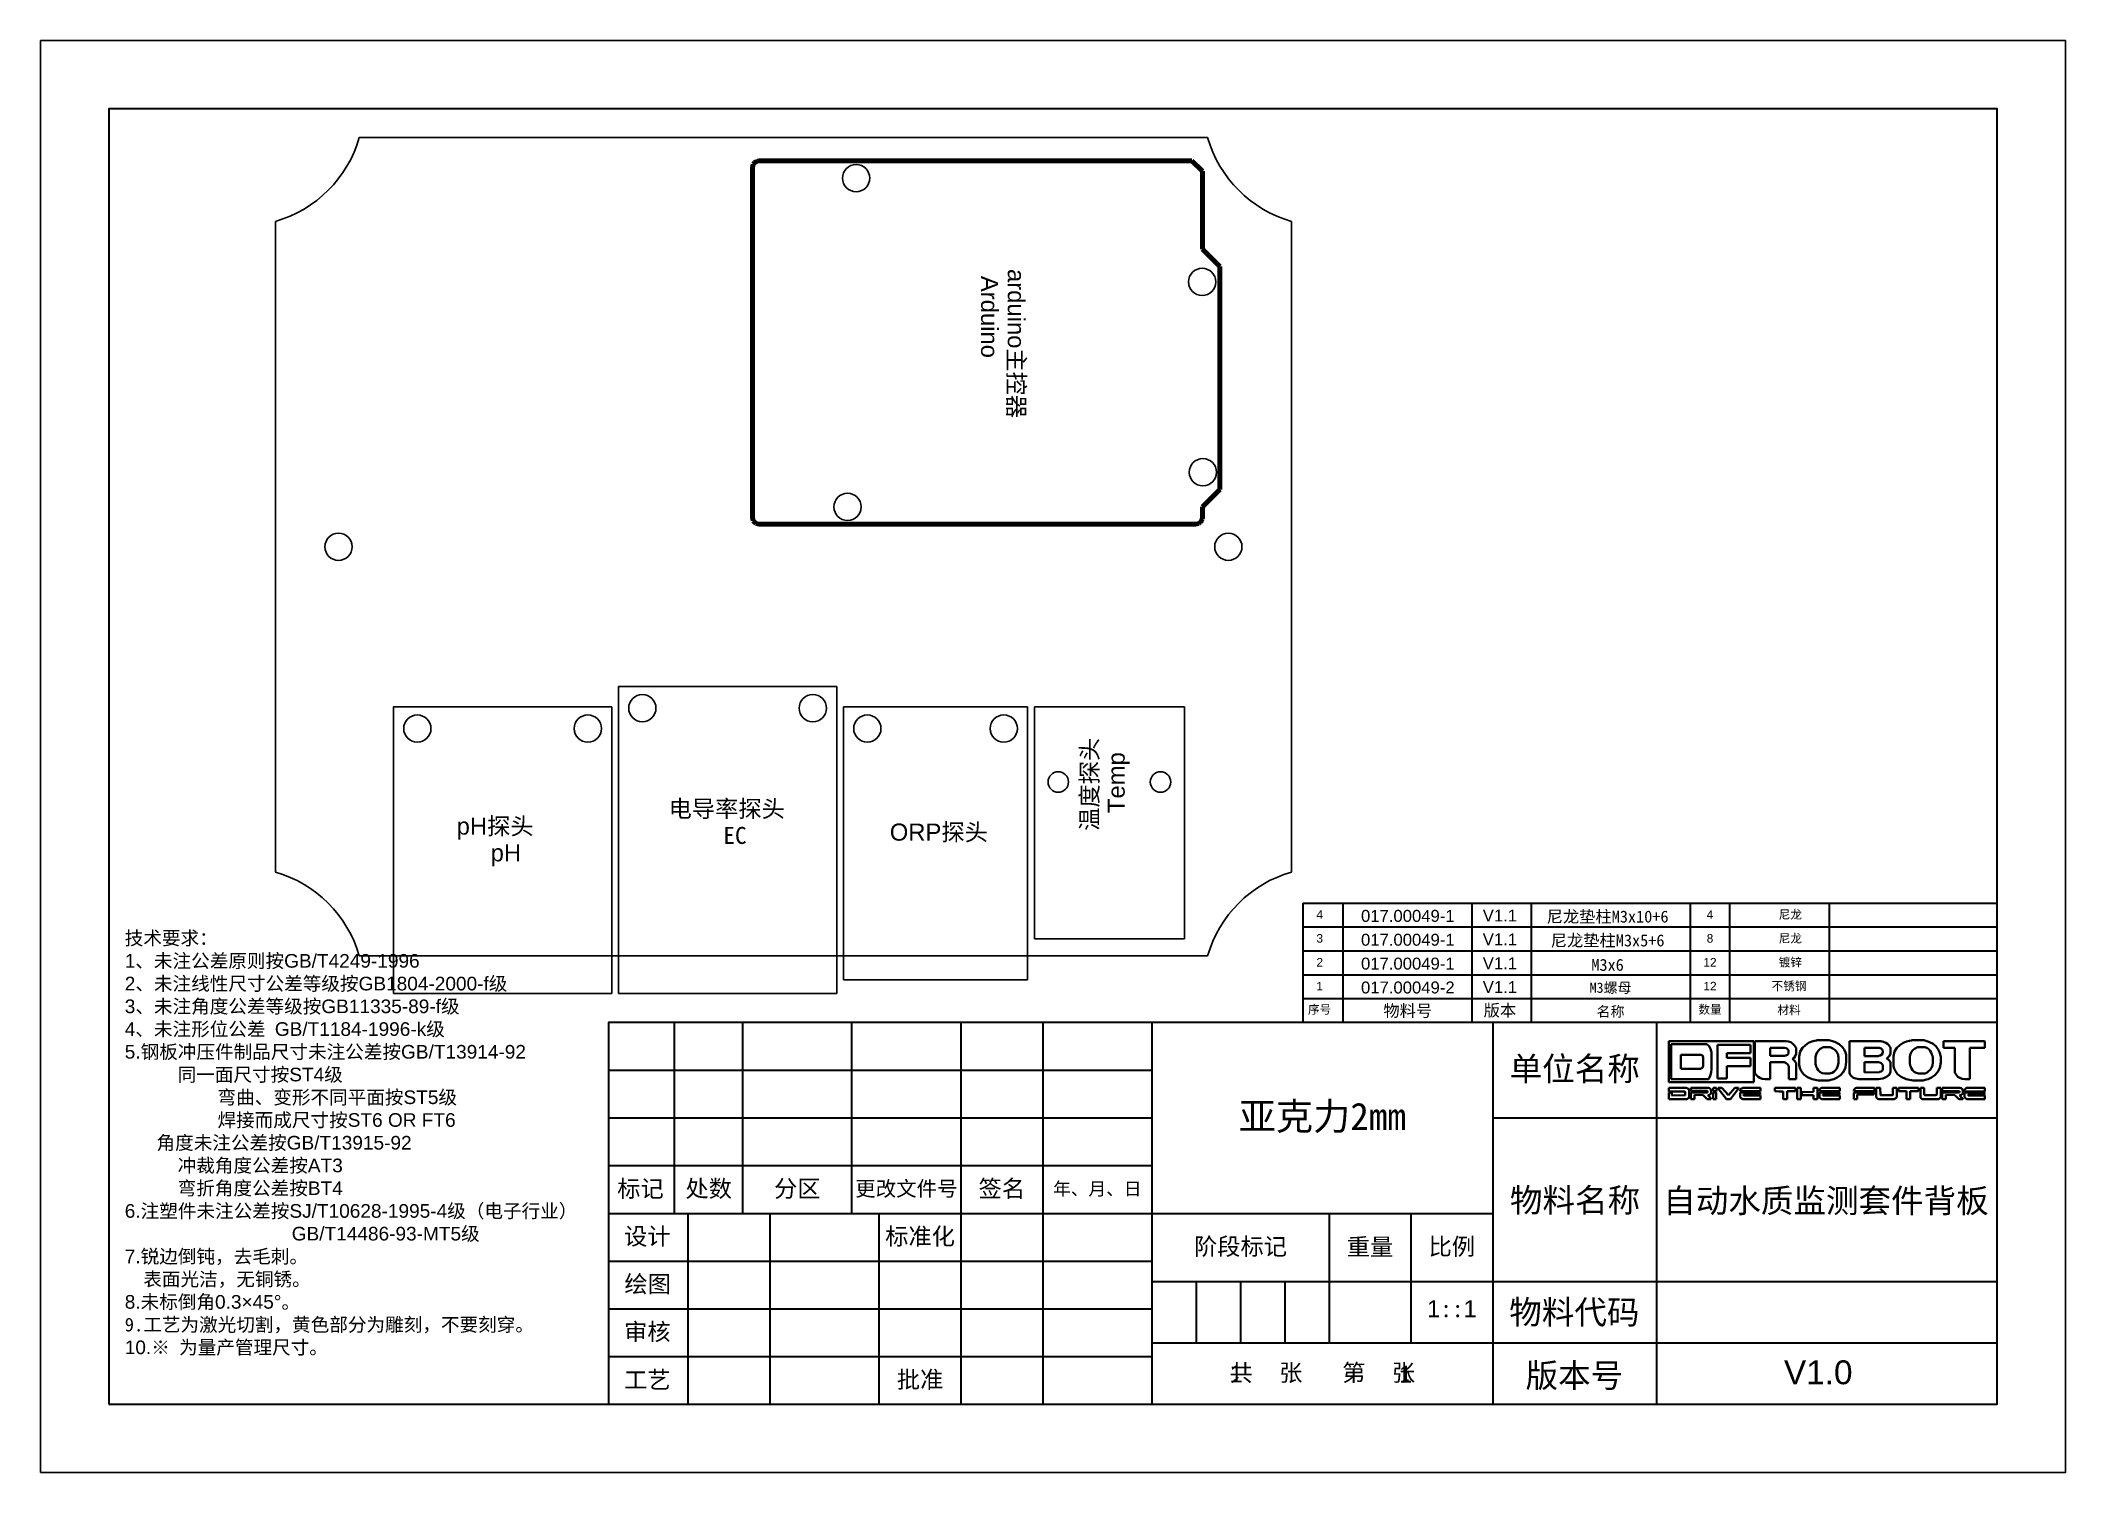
# Model space of a CAD drawing. Header units: millimetres. Extents: x 1706 to 2617, y 1277 to 1487.
# Drawn here: x 2013.2 to 2310.2, y 1276.6 to 1486.6 of the extents above; entities that cross this region are included whole.
import ezdxf

# ---------------------------------------------------------------- set-up
doc = ezdxf.new("R2010")
doc.units = ezdxf.units.MM
doc.layers.add('Engrave', color=2, linetype='Continuous')
doc.layers.add('图层 1', color=7, linetype='Continuous')
doc.layers.add('标注层', color=7, linetype='Continuous', lineweight=18)
doc.styles.get("Standard").update_dxf_attribs({"font": 'arial.ttf'})

msp = doc.modelspace()

# ---------------------------------------------------------------- texts
at = {"lineweight": 30, "attachment_point": 5}
for s, width, insert, char_height in [('4', 4.74853, (2200.827, 1358.402), 1.25), ('017.00049-1', 32.11342, (2213.745, 1358.192), 1.75), ('V1.1', 19, (2227.254, 1358.259), 1.75), ('{\\fSimSun|b0|i0|c134|p2;尼龙垫柱M3x10+6}', 36.22685, (2243.043, 1358.009), 1.75), ('4', 4.74853, (2258.066, 1358.402), 1.25), ('{\\fSimSun|b0|i0|c134|p2;尼龙}', 48.11342, (2269.847, 1358.327), 1.25), ('3', 4.74853, (2200.827, 1354.902), 1.25), ('017.00049-1', 32.11342, (2213.745, 1354.692), 1.75), ('V1.1', 19, (2227.254, 1354.759), 1.75), ('{\\fSimSun|b0|i0|c134|p2;尼龙垫柱M3x5+6}', 36.22685, (2243.043, 1354.509), 1.75), ('8', 4.74853, (2258.066, 1354.902), 1.25), ('{\\fSimSun|b0|i0|c134|p2;尼龙}', 48.11342, (2269.847, 1354.827), 1.25), ('2', 4.74853, (2200.827, 1351.402), 1.25), ('017.00049-1', 32.11342, (2213.745, 1351.192), 1.75), ('V1.1', 19, (2227.254, 1351.259), 1.75), ('{\\fSimSun|b0|i0|c134|p2;M3x6}', 36.22685, (2243.043, 1351.009), 1.75), ('12', 4.74853, (2258.066, 1351.402), 1.25), ('{\\fSimSun|b0|i0|c134|p2;镀锌}', 48.11342, (2269.847, 1351.327), 1.25), ('1', 4.74853, (2200.81, 1347.902), 1.25), ('017.00049-2', 32.11342, (2213.745, 1347.692), 1.75), ('V1.1', 19, (2227.254, 1347.759), 1.75), ('{\\fSimSun|b0|i0|c134|p2;M3螺母}', 58.05284, (2243.48, 1347.59), 1.5), ('12', 4.74853, (2258.066, 1347.902), 1.25), ('{\\fSimSun|b0|i0|c134|p2;不锈钢}', 48.11342, (2269.658, 1347.837), 1.25), ('{\\fSimSun|b0|i0|c134|p2;物料号}', 32.11342, (2213.745, 1344.192), 1.75), ('{\\fSimSun|b0|i0|c134|p2;版本}', 19, (2227.254, 1344.259), 1.75), ('{\\fSimSun|b0|i0|c134|p2;序号}', 4.74853, (2200.81, 1344.402), 1.25), ('{\\fSimSun|b0|i0|c134|p2;名称}', 58.05284, (2243.48, 1344.09), 1.5), ('{\\fSimSun|b0|i0|c134|p2;数量}', 4.74853, (2258.066, 1344.402), 1.25), ('{\\fSimSun|b0|i0|c134|p2;材料}', 48.11342, (2269.658, 1344.337), 1.25), ('单位名称', 21.47743, (2238.228, 1335.593), 3.5), ('{\\fSimSun|b0|i0|c134|p2;亚克力2mm}', 42.85932, (2201.205, 1328.577), 4), ('标记', 10, (2101.205, 1318.077), 2.5), ('处数', 10, (2111.205, 1318.077), 2.5), ('分区', 10, (2124.205, 1318.077), 2.5), ('更改文件号', 15.74962, (2140.205, 1318.077), 2.2), ('签名', 14.97075, (2154.205, 1318.077), 2.5), ('年、月、日', 16, (2168.205, 1318.077), 1.9), ('物料名称', 21.47743, (2238.27, 1316.307), 3.5), ('{\\fSimSun|b0|i0|c134|p2;自动水质监测套件背板}', 58.87792, (2275.073, 1316.244), 3.5), ('设计', 12, (2102.205, 1311.077), 2.5), ('标准化', 12, (2142.205, 1311.077), 2.5), ('阶段标记', 19, (2189.205, 1309.577), 2.5), ('重量', 12, (2208.205, 1309.577), 2.5), ('比例', 12, (2220.205, 1309.577), 2.5), ('绘图', 12, (2102.254, 1304.077), 2.5), ('1{\\fSimSun|b0|i0|c134|p2;::}1', 12, (2220.205, 1300.577), 2.5), ('物料代码', 21.47743, (2238.171, 1299.893), 3.5), ('审核', 12, (2102.205, 1297.077), 2.5), ('共    张      第    张', 42.25, (2201.205, 1291.077), 2.5), ('1', 12, (2188.576, 1291.04), 2.5), ('1', 12, (2213.428, 1291.006), 2.5), ('版本号', 21.47743, (2238.171, 1290.607), 3.5), ('V1.0', 19, (2273.942, 1291.246), 3.5), ('工艺', 12, (2102.205, 1290.077), 2.5), ('批准', 12, (2142.205, 1290.077), 2.5)]:
    msp.add_mtext_dynamic_manual_height_columns(s, width=width, gutter_width=1, heights=[0], dxfattribs=dict(at, insert=insert, char_height=char_height))
at = {"layer": 'Engrave'}
msp.add_text('ORP探头', height=2.5, dxfattribs=at).set_placement((2137.766, 1369.24))
at = {"layer": 'Engrave', "char_height": 2.5, "attachment_point": 1}
for s, width, insert, rotation in [('arduino{\\fSimSun|b0|i0|c134|p2;主控器}', 23.3893, (2157.578, 1453.072), 270), ('\\pi1.0089;Arduino', 13.92602, (2153.657, 1453.072), 270), ('{\\fSimSun|b0|i0|c134|p2;温度探头}', 13.92602, (2165.798, 1370.672), 90), ('\\pi2.6102;Temp', 13.92602, (2169.719, 1370.672), 90)]:
    msp.add_mtext_dynamic_manual_height_columns(s, width=width, gutter_width=12.5, heights=[0], dxfattribs=dict(at, insert=insert, rotation=rotation))
for s, width, insert in [('{\\fSimSun|b0|i0|c134|p2;电导率探头}', 19.41797, (2105.325, 1375.173)), ('pH{\\fSimSun|b0|i0|c134|p2;探头}', 13.92602, (2074.24, 1372.62)), ('\\pi8.033;{\\fSimSun|b0|i0|c134|p2;EC}', 19.41797, (2105.325, 1371.252)), ('\\pi4.9865;pH', 13.92602, (2074.24, 1368.7))]:
    msp.add_mtext_dynamic_manual_height_columns(s, width=width, gutter_width=12.5, heights=[0], dxfattribs=dict(at, insert=insert))
at = {"layer": '标注层', "insert": (2025.561, 1355.943), "char_height": 2, "attachment_point": 1}
msp.add_mtext_dynamic_manual_height_columns('{\\fSimSun|b0|i0|c134|p2;技术要求：\\P}1{\\fSimSun|b0|i0|c134|p2;、未注公差原则按}GB/T4249-1996\\P2{\\fSimSun|b0|i0|c134|p2;、未注线性尺寸公差等级按}GB1804-2000-f{\\fSimSun|b0|i0|c134|p2;级\\P}3{\\fSimSun|b0|i0|c134|p2;、未注角度公差等级按}GB11335-89-f{\\fSimSun|b0|i0|c134|p2;级\\P}4{\\fSimSun|b0|i0|c134|p2;、未注形位公差 }GB/T1184-1996-k{\\fSimSun|b0|i0|c134|p2;级\\P}5.{\\fSimSun|b0|i0|c134|p2;钢板冲压件制品尺寸未注公差按}GB/T13914-92\\P          {\\fSimSun|b0|i0|c134|p2;同一面尺寸按}ST4{\\fSimSun|b0|i0|c134|p2;级\\P          弯曲、变形不同平面按}ST5{\\fSimSun|b0|i0|c134|p2;级\\P          焊接而成尺寸按}ST6 OR FT6\\P      {\\fSimSun|b0|i0|c134|p2;角度未注公差按}GB/T13915-92\\P          {\\fSimSun|b0|i0|c134|p2;冲裁角度公差按}AT3\\P          {\\fSimSun|b0|i0|c134|p2;弯折角度公差按}BT4\\P6.{\\fSimSun|b0|i0|c134|p2;注塑件未注公差按}SJ/T10628-1995-4{\\fSimSun|b0|i0|c134|p2;级（电子行业）\\P                  }GB/T14486-93-MT5{\\fSimSun|b0|i0|c134|p2;级\\P}7.{\\fSimSun|b0|i0|c134|p2;锐边倒钝，去毛刺。\\P  表面光洁，无铜锈。\\P}8.{\\fSimSun|b0|i0|c134|p2;未标倒角}0.3×45°{\\fSimSun|b0|i0|c134|p2;。\\P9.工艺为激光切割，黄色部分为雕刻，不要刻穿。\\P}10.{\\fSimSun|b0|i0|c134|p2;※ 为量产管理尺寸。}', width=67.38428, gutter_width=1, heights=[0], dxfattribs=at)

# ---------------------------------------------------------------- linework, layer by layer
at = {"lineweight": 30}
for p, q in [((2198.361, 1360.077), (2198.361, 1342.577)), ((2198.361, 1360.077), (2300.205, 1360.077)), ((2198.361, 1360.077), (2300.205, 1360.077)), ((2204.195, 1360.077), (2204.195, 1342.577)), ((2223.133, 1360.077), (2223.133, 1342.577)), ((2231.839, 1360.077), (2231.839, 1342.577)), ((2255.175, 1360.077), (2255.175, 1342.577)), ((2260.919, 1360.077), (2260.919, 1342.577)), ((2275.548, 1360.077), (2275.548, 1342.577)), ((2198.361, 1356.577), (2300.205, 1356.577)), ((2198.361, 1356.577), (2300.205, 1356.577)), ((2198.361, 1353.077), (2300.205, 1353.077)), ((2198.361, 1353.077), (2300.205, 1353.077)), ((2198.361, 1349.577), (2300.205, 1349.577)), ((2198.361, 1346.077), (2300.205, 1346.077)), ((2106.205, 1314.577), (2106.205, 1342.577)), ((2116.205, 1314.577), (2116.205, 1342.577)), ((2132.205, 1314.577), (2132.205, 1342.577)), ((2148.205, 1342.577), (2148.205, 1286.577)), ((2160.205, 1342.577), (2160.205, 1286.577)), ((2176.205, 1342.577), (2176.205, 1286.577)), ((2226.205, 1342.577), (2226.205, 1286.577)), ((2250.205, 1342.577), (2250.205, 1286.577)), ((2096.518, 1335.577), (2176.205, 1335.577)), ((2096.518, 1328.577), (2176.205, 1328.577)), ((2226.205, 1328.577), (2300.205, 1328.577)), ((2096.518, 1321.577), (2176.205, 1321.577)), ((2096.518, 1314.577), (2226.205, 1314.577)), ((2108.205, 1286.577), (2108.205, 1314.577)), ((2120.205, 1286.577), (2120.205, 1314.577)), ((2136.205, 1286.577), (2136.205, 1314.577)), ((2202.205, 1314.577), (2202.205, 1295.577)), ((2214.205, 1314.577), (2214.205, 1295.577)), ((2096.518, 1307.577), (2176.205, 1307.577)), ((2176.205, 1304.577), (2226.205, 1304.577)), ((2182.705, 1304.577), (2182.705, 1295.577)), ((2189.205, 1304.577), (2189.205, 1295.577)), ((2195.705, 1304.577), (2195.705, 1295.577)), ((2226.205, 1304.577), (2300.205, 1304.577)), ((2096.518, 1300.577), (2176.205, 1300.577)), ((2176.205, 1295.577), (2226.205, 1295.577)), ((2226.205, 1295.577), (2300.205, 1295.577)), ((2096.518, 1293.577), (2176.205, 1293.577))]:
    msp.add_line(p, q, dxfattribs=at)
msp.add_lwpolyline([(2013.205, 1276.577), (2310.205, 1276.577), (2310.205, 1486.577), (2013.205, 1486.577)], close=True)
for points in [[(2023.205, 1286.577), (2300.205, 1286.577), (2300.205, 1476.577), (2023.205, 1476.577)], [(2300.205, 1342.577), (2096.518, 1342.577), (2096.518, 1286.577), (2300.205, 1286.577)]]:
    msp.add_lwpolyline(points, close=True, dxfattribs=at)
for points in [[(2184.381, 1472.34), (2059.964, 1472.34)], [(2047.672, 1460.048), (2047.672, 1364.631)], [(2196.672, 1364.631), (2196.672, 1460.048)], [(2059.964, 1352.34), (2184.381, 1352.34)]]:
    msp.add_lwpolyline(points)
for centre, radius in [((2132.825, 1466.401), 2), ((2183.587, 1451.168), 2), ((2183.697, 1423.259), 2), ((2131.583, 1418.172), 2), ((2056.922, 1412.34), 2), ((2187.422, 1412.34), 2), ((2101.477, 1388.666), 2), ((2126.477, 1388.666), 2), ((2068.477, 1385.666), 2), ((2093.477, 1385.666), 2), ((2134.477, 1385.666), 2), ((2154.477, 1385.666), 2), ((2162.477, 1377.84), 1.5), ((2177.477, 1377.84), 1.5)]:
    msp.add_circle(centre, radius)
for centre, start, end in [((2042.672, 1477.34), 286.12762, 343.87238), ((2201.672, 1477.34), 196.12762, 253.87238), ((2042.672, 1347.34), 16.12762, 73.87238), ((2201.672, 1347.34), 106.12762, 163.87238)]:
    msp.add_arc(centre, 18, start, end)
at = {"layer": 'Engrave'}
for p, q in [((2157.977, 1388.84), (2130.977, 1388.84)), ((2130.977, 1388.84), (2130.977, 1348.84)), ((2157.977, 1348.84), (2157.977, 1388.84)), ((2130.977, 1348.84), (2157.977, 1348.84))]:
    msp.add_line(p, q, dxfattribs=at)
at = {"layer": 'Engrave', "lineweight": 211}
for points in [[(2117.617, 1467.917), (2117.66, 1468.192)], [(2117.617, 1416.627), (2117.617, 1467.917)], [(2117.66, 1468.192), (2117.744, 1468.425)], [(2117.744, 1468.425), (2117.914, 1468.636)], [(2117.914, 1468.636), (2118.125, 1468.784)], [(2118.125, 1468.784), (2118.358, 1468.89)], [(2118.358, 1468.89), (2118.612, 1468.933)], [(2118.612, 1468.933), (2182.09, 1468.933)], [(2182.09, 1468.933), (2183.613, 1467.409)], [(2183.613, 1467.409), (2183.613, 1455.983)], [(2183.613, 1455.983), (2186.152, 1453.444)], [(2186.152, 1453.444), (2186.152, 1420.711)], [(2186.152, 1420.711), (2183.613, 1418.172)], [(2183.613, 1418.172), (2183.613, 1416.627)], [(2117.66, 1416.373), (2117.617, 1416.627)], [(2117.744, 1416.14), (2117.66, 1416.373)], [(2117.914, 1415.929), (2117.744, 1416.14)], [(2118.125, 1415.76), (2117.914, 1415.929)], [(2118.358, 1415.675), (2118.125, 1415.76)], [(2118.612, 1415.633), (2118.358, 1415.675)], [(2182.618, 1415.633), (2118.612, 1415.633)], [(2182.872, 1415.675), (2182.618, 1415.633)], [(2183.105, 1415.76), (2182.872, 1415.675)], [(2183.317, 1415.929), (2183.105, 1415.76)], [(2183.486, 1416.14), (2183.317, 1415.929)], [(2183.571, 1416.373), (2183.486, 1416.14)], [(2183.613, 1416.627), (2183.571, 1416.373)]]:
    msp.add_lwpolyline(points, dxfattribs=at)
at = {"layer": 'Engrave'}
for points in [[(2097.977, 1346.84), (2129.977, 1346.84), (2129.977, 1391.84), (2097.977, 1391.84)], [(2064.977, 1346.84), (2096.977, 1346.84), (2096.977, 1388.84), (2064.977, 1388.84)], [(2158.977, 1354.84), (2180.977, 1354.84), (2180.977, 1388.84), (2158.977, 1388.84)]]:
    msp.add_lwpolyline(points, close=True, dxfattribs=at)
at = {"layer": '图层 1', "color": 30, "lineweight": 35}
for p, q in [((2252.025, 1339.83), (2252.025, 1333.818)), ((2264.513, 1339.83), (2252.025, 1339.83)), ((2264.513, 1333.818), (2264.513, 1339.83)), ((2259.179, 1334.358), (2259.179, 1339.279)), ((2259.179, 1339.279), (2263.984, 1339.279)), ((2263.984, 1338.094), (2260.534, 1338.084)), ((2260.534, 1338.084), (2260.534, 1337.364)), ((2260.534, 1337.364), (2263.984, 1337.364)), ((2263.984, 1339.279), (2263.984, 1338.094)), ((2263.984, 1337.364), (2263.984, 1336.157)), ((2252.025, 1333.818), (2264.513, 1333.818)), ((2260.523, 1334.358), (2259.179, 1334.358)), ((2263.984, 1336.157), (2260.523, 1336.157)), ((2260.523, 1336.157), (2260.523, 1334.358))]:
    msp.add_line(p, q, dxfattribs=at)
at = {"layer": '图层 1', "color": 140, "lineweight": 35}
for p, q in [((2258.514, 1332.996), (2258.514, 1332.484)), ((2259.03, 1332.996), (2258.514, 1332.996)), ((2258.514, 1332.484), (2259.03, 1332.484)), ((2258.514, 1332.321), (2258.514, 1331.325)), ((2258.974, 1332.321), (2258.514, 1332.321)), ((2258.514, 1331.325), (2258.974, 1331.325)), ((2258.974, 1331.325), (2258.974, 1332.321)), ((2259.03, 1332.484), (2259.03, 1332.996)), ((2259.28, 1332.996), (2259.28, 1332.869)), ((2259.808, 1332.996), (2259.28, 1332.996)), ((2259.28, 1332.869), (2260.474, 1331.325)), ((2260.768, 1331.9), (2259.808, 1332.996)), ((2260.474, 1331.325), (2261.07, 1331.325)), ((2261.724, 1332.996), (2260.768, 1331.9)), ((2261.07, 1331.325), (2262.256, 1332.873)), ((2262.256, 1332.996), (2261.724, 1332.996)), ((2262.256, 1332.873), (2262.256, 1332.996)), ((2270.865, 1332.996), (2270.865, 1331.325)), ((2271.388, 1332.996), (2270.865, 1332.996)), ((2270.865, 1331.325), (2271.388, 1331.325)), ((2271.388, 1331.325), (2271.388, 1332.996)), ((2273.246, 1332.384), (2271.531, 1332.376)), ((2271.531, 1332.376), (2271.531, 1331.9)), ((2271.531, 1331.9), (2273.246, 1331.9)), ((2273.833, 1332.996), (2273.246, 1332.996)), ((2273.246, 1332.996), (2273.246, 1332.384)), ((2273.246, 1331.9), (2273.246, 1331.325)), ((2273.246, 1331.325), (2273.833, 1331.325)), ((2273.833, 1331.325), (2273.833, 1332.996)), ((2279.171, 1332.313), (2279.171, 1331.345)), ((2282.092, 1332.313), (2279.171, 1332.313)), ((2279.171, 1331.345), (2279.639, 1331.345)), ((2279.639, 1332.007), (2282.092, 1332.011)), ((2279.639, 1331.345), (2279.639, 1332.007)), ((2282.092, 1332.011), (2282.092, 1332.313)), ((2285.704, 1333.011), (2285.704, 1332.484)), ((2288.668, 1333.011), (2285.704, 1333.011)), ((2285.704, 1332.484), (2286.906, 1332.484)), ((2286.906, 1332.484), (2286.906, 1331.325)), ((2286.906, 1331.325), (2287.434, 1331.325)), ((2287.434, 1331.325), (2287.434, 1332.484)), ((2287.434, 1332.484), (2288.668, 1332.484)), ((2288.668, 1332.484), (2288.668, 1333.011))]:
    msp.add_line(p, q, dxfattribs=at)
at = {"layer": '图层 1', "color": 30, "lineweight": 35}
for points in [[(2269.212, 1339.83), (2269.212, 1339.83), (2264.661, 1339.83), (2264.661, 1339.83)], [(2264.661, 1339.83), (2264.661, 1339.83), (2264.661, 1335.247), (2264.661, 1335.247)], [(2270.704, 1338.803), (2270.704, 1338.803), (2270.292, 1339.819), (2269.212, 1339.83)], [(2273.784, 1339.957), (2273.784, 1339.957), (2271.297, 1339.703), (2271.149, 1337.586)], [(2275.509, 1339.957), (2275.509, 1339.957), (2273.784, 1339.957), (2273.784, 1339.957)], [(2278.06, 1337.523), (2278.06, 1337.523), (2278.092, 1339.565), (2275.509, 1339.957)], [(2283.098, 1339.83), (2283.098, 1339.83), (2278.504, 1339.83), (2278.504, 1339.83)], [(2278.504, 1339.83), (2278.504, 1339.83), (2278.504, 1335.353), (2278.504, 1335.353)], [(2284.537, 1338.814), (2284.537, 1338.814), (2284.346, 1339.629), (2283.098, 1339.83)], [(2287.712, 1339.957), (2287.712, 1339.957), (2285.14, 1339.682), (2284.981, 1337.628)], [(2289.405, 1339.957), (2289.405, 1339.957), (2287.712, 1339.957), (2287.712, 1339.957)], [(2291.903, 1337.586), (2291.903, 1337.586), (2291.723, 1339.586), (2289.405, 1339.957)], [(2292.326, 1339.809), (2292.326, 1339.809), (2292.326, 1338.856), (2292.326, 1338.856)], [(2298.316, 1339.809), (2298.316, 1339.809), (2292.326, 1339.809), (2292.326, 1339.809)], [(2298.385, 1339.758), (2298.385, 1339.758), (2298.372, 1339.795), (2298.316, 1339.809)], [(2298.385, 1338.877), (2298.385, 1338.877), (2298.385, 1339.758), (2298.385, 1339.758)], [(2252.39, 1334.274), (2252.39, 1334.274), (2252.39, 1339.385), (2252.39, 1339.385)], [(2252.39, 1339.385), (2252.39, 1339.385), (2257.581, 1339.385), (2257.581, 1339.385)], [(2256.809, 1337.84), (2256.809, 1337.84), (2253.803, 1337.84), (2253.803, 1337.84)], [(2253.803, 1337.84), (2253.803, 1337.84), (2253.803, 1335.787), (2253.803, 1335.787)], [(2257.041, 1337.374), (2257.041, 1337.374), (2257.094, 1337.745), (2256.809, 1337.84)], [(2257.041, 1336.189), (2257.041, 1336.189), (2257.041, 1337.374), (2257.041, 1337.374)], [(2257.581, 1339.385), (2258.168, 1339.147), (2258.271, 1338.195), (2258.271, 1338.195)], [(2258.271, 1338.195), (2258.271, 1338.195), (2258.269, 1335.702), (2258.269, 1335.702)], [(2266.905, 1337.66), (2266.905, 1337.66), (2266.905, 1338.856), (2266.905, 1338.856)], [(2266.905, 1338.856), (2266.905, 1338.856), (2269.001, 1338.856), (2269.001, 1338.856)], [(2268.916, 1337.66), (2268.916, 1337.66), (2266.905, 1337.66), (2266.905, 1337.66)], [(2266.905, 1334.242), (2266.905, 1334.242), (2266.905, 1336.739), (2266.905, 1336.739)], [(2266.905, 1336.739), (2266.905, 1336.739), (2268.948, 1336.739), (2268.948, 1336.739)], [(2269.561, 1338.02), (2269.445, 1337.692), (2268.916, 1337.66), (2268.916, 1337.66)], [(2268.948, 1336.739), (2268.948, 1336.739), (2269.53, 1336.612), (2269.604, 1336.115)], [(2269.001, 1338.856), (2269.434, 1338.824), (2269.561, 1338.528), (2269.561, 1338.528)], [(2269.561, 1338.528), (2269.561, 1338.528), (2269.561, 1338.02), (2269.561, 1338.02)], [(2270.165, 1337.247), (2270.165, 1337.247), (2270.577, 1337.427), (2270.704, 1337.988)], [(2270.704, 1336.538), (2270.704, 1336.538), (2270.704, 1336.782), (2270.165, 1337.247)], [(2270.704, 1337.988), (2270.704, 1337.988), (2270.704, 1338.803), (2270.704, 1338.803)], [(2270.704, 1334.242), (2270.704, 1334.242), (2270.704, 1336.538), (2270.704, 1336.538)], [(2271.149, 1337.586), (2271.149, 1337.586), (2271.149, 1336.454), (2271.149, 1336.454)], [(2273.52, 1337.491), (2273.752, 1338.793), (2274.737, 1338.941), (2274.737, 1338.941)], [(2273.52, 1336.538), (2273.52, 1336.538), (2273.52, 1337.491), (2273.52, 1337.491)], [(2274.885, 1335.078), (2273.731, 1335.152), (2273.52, 1336.538), (2273.52, 1336.538)], [(2274.737, 1338.941), (2274.737, 1338.941), (2275.689, 1338.941), (2275.689, 1338.941)], [(2275.372, 1334.062), (2275.372, 1334.062), (2278.102, 1334.326), (2278.06, 1336.824)], [(2276.906, 1336.676), (2276.8, 1335.247), (2275.583, 1335.078), (2275.583, 1335.078)], [(2275.689, 1338.941), (2276.896, 1338.57), (2276.906, 1337.427), (2276.906, 1337.427)], [(2276.906, 1337.427), (2276.906, 1337.427), (2276.906, 1336.676), (2276.906, 1336.676)], [(2278.06, 1336.824), (2278.06, 1336.824), (2278.06, 1337.523), (2278.06, 1337.523)], [(2280.706, 1338.846), (2280.706, 1338.846), (2282.865, 1338.846), (2282.865, 1338.846)], [(2280.706, 1337.65), (2280.706, 1337.65), (2280.706, 1338.846), (2280.706, 1338.846)], [(2282.727, 1337.65), (2282.727, 1337.65), (2280.706, 1337.65), (2280.706, 1337.65)], [(2280.706, 1335.215), (2280.706, 1335.215), (2280.706, 1336.739), (2280.706, 1336.739)], [(2280.706, 1336.739), (2280.706, 1336.739), (2282.759, 1336.739), (2282.759, 1336.739)], [(2283.404, 1338.136), (2283.352, 1337.681), (2282.727, 1337.65), (2282.727, 1337.65)], [(2282.759, 1336.739), (2283.415, 1336.708), (2283.404, 1336.242), (2283.404, 1336.242)], [(2282.865, 1338.846), (2283.33, 1338.771), (2283.404, 1338.454), (2283.404, 1338.454)], [(2283.404, 1338.454), (2283.404, 1338.454), (2283.404, 1338.136), (2283.404, 1338.136)], [(2283.965, 1337.322), (2283.965, 1337.322), (2284.431, 1337.459), (2284.537, 1338.02)], [(2284.537, 1336.623), (2284.537, 1336.623), (2284.452, 1337.068), (2283.965, 1337.322)], [(2284.537, 1338.02), (2284.537, 1338.02), (2284.537, 1338.814), (2284.537, 1338.814)], [(2284.537, 1335.321), (2284.537, 1335.321), (2284.537, 1336.623), (2284.537, 1336.623)], [(2284.981, 1337.628), (2284.981, 1337.628), (2284.981, 1336.496), (2284.981, 1336.496)], [(2287.394, 1337.576), (2287.532, 1338.708), (2288.59, 1338.941), (2288.59, 1338.941)], [(2287.394, 1336.454), (2287.394, 1336.454), (2287.394, 1337.576), (2287.394, 1337.576)], [(2288.59, 1338.941), (2288.59, 1338.941), (2289.564, 1338.941), (2289.564, 1338.941)], [(2289.194, 1334.051), (2289.194, 1334.051), (2291.935, 1334.39), (2291.903, 1336.697)], [(2290.749, 1336.697), (2290.707, 1335.438), (2289.532, 1335.078), (2289.532, 1335.078)], [(2289.564, 1338.941), (2290.495, 1338.814), (2290.749, 1337.449), (2290.749, 1337.449)], [(2290.749, 1337.449), (2290.749, 1337.449), (2290.749, 1336.697), (2290.749, 1336.697)], [(2291.903, 1336.697), (2291.903, 1336.697), (2291.903, 1337.586), (2291.903, 1337.586)], [(2292.326, 1338.856), (2292.326, 1338.856), (2293.977, 1338.856), (2293.977, 1338.856)], [(2293.977, 1338.856), (2293.977, 1338.856), (2293.977, 1335.29), (2293.977, 1335.29)], [(2296.168, 1334.242), (2296.168, 1334.242), (2296.168, 1338.877), (2296.168, 1338.877)], [(2296.168, 1338.877), (2296.168, 1338.877), (2298.385, 1338.877), (2298.385, 1338.877)], [(2257.851, 1334.274), (2257.851, 1334.274), (2252.39, 1334.274), (2252.39, 1334.274)], [(2253.803, 1335.787), (2253.803, 1335.787), (2256.713, 1335.787), (2256.713, 1335.787)], [(2256.713, 1335.787), (2256.713, 1335.787), (2256.988, 1335.85), (2257.041, 1336.189)], [(2258.269, 1335.702), (2258.306, 1335.099), (2257.851, 1334.274), (2257.851, 1334.274)], [(2264.661, 1335.247), (2264.661, 1335.247), (2264.841, 1334.316), (2266.175, 1334.242)], [(2266.175, 1334.242), (2266.175, 1334.242), (2266.905, 1334.242), (2266.905, 1334.242)], [(2269.604, 1336.115), (2269.604, 1336.115), (2269.604, 1334.242), (2269.604, 1334.242)], [(2269.604, 1334.242), (2269.604, 1334.242), (2270.704, 1334.242), (2270.704, 1334.242)], [(2271.149, 1336.454), (2271.149, 1336.454), (2271.16, 1334.379), (2273.985, 1334.062)], [(2273.985, 1334.062), (2273.985, 1334.062), (2275.372, 1334.062), (2275.372, 1334.062)], [(2275.583, 1335.078), (2275.583, 1335.078), (2274.885, 1335.078), (2274.885, 1335.078)], [(2278.504, 1335.353), (2278.504, 1335.353), (2278.536, 1334.39), (2279.912, 1334.242)], [(2279.912, 1334.242), (2279.912, 1334.242), (2282.452, 1334.242), (2282.452, 1334.242)], [(2282.928, 1335.3), (2282.928, 1335.3), (2280.706, 1335.215), (2280.706, 1335.215)], [(2282.452, 1334.242), (2282.452, 1334.242), (2284.304, 1334.199), (2284.537, 1335.321)], [(2283.404, 1335.671), (2283.352, 1335.374), (2282.928, 1335.3), (2282.928, 1335.3)], [(2283.404, 1336.242), (2283.404, 1336.242), (2283.404, 1335.671), (2283.404, 1335.671)], [(2284.981, 1336.496), (2284.981, 1336.496), (2284.738, 1334.475), (2287.871, 1334.051)], [(2288.664, 1335.078), (2287.543, 1335.226), (2287.394, 1336.454), (2287.394, 1336.454)], [(2287.871, 1334.051), (2287.871, 1334.051), (2289.194, 1334.051), (2289.194, 1334.051)], [(2289.532, 1335.078), (2289.532, 1335.078), (2288.664, 1335.078), (2288.664, 1335.078)], [(2293.977, 1335.29), (2293.977, 1335.29), (2294.199, 1334.337), (2295.448, 1334.242)], [(2295.448, 1334.242), (2295.448, 1334.242), (2296.168, 1334.242), (2296.168, 1334.242)]]:
    msp.add_open_spline(points, degree=3, dxfattribs=at)
at = {"layer": '图层 1', "color": 140, "lineweight": 35}
for points in [[(2254.589, 1332.996), (2254.589, 1332.996), (2252.025, 1332.996), (2252.025, 1332.996)], [(2252.025, 1332.996), (2252.025, 1332.996), (2252.025, 1332.472), (2252.025, 1332.472)], [(2252.025, 1332.472), (2252.025, 1332.472), (2254.37, 1332.432), (2254.37, 1332.432)], [(2252.025, 1332.313), (2252.025, 1332.313), (2252.025, 1331.325), (2252.025, 1331.325)], [(2252.446, 1332.309), (2252.446, 1332.309), (2252.025, 1332.313), (2252.025, 1332.313)], [(2252.025, 1331.325), (2252.025, 1331.325), (2254.585, 1331.325), (2254.585, 1331.325)], [(2252.446, 1331.853), (2252.446, 1331.853), (2252.446, 1332.309), (2252.446, 1332.309)], [(2254.323, 1331.904), (2254.323, 1331.904), (2252.446, 1331.853), (2252.446, 1331.853)], [(2254.43, 1331.948), (2254.43, 1331.948), (2254.406, 1331.904), (2254.323, 1331.904)], [(2254.37, 1332.432), (2254.37, 1332.432), (2254.43, 1332.341), (2254.43, 1332.281)], [(2254.43, 1332.281), (2254.43, 1332.281), (2254.43, 1331.948), (2254.43, 1331.948)], [(2254.585, 1331.325), (2254.585, 1331.325), (2254.902, 1331.36), (2255.001, 1331.666)], [(2255.001, 1332.67), (2255.001, 1332.67), (2254.918, 1332.896), (2254.589, 1332.996)], [(2255.001, 1331.666), (2255.001, 1331.666), (2255.001, 1332.67), (2255.001, 1332.67)], [(2257.823, 1332.996), (2257.823, 1332.996), (2255.24, 1332.996), (2255.24, 1332.996)], [(2255.24, 1332.996), (2255.24, 1332.996), (2255.24, 1332.527), (2255.24, 1332.527)], [(2255.24, 1332.527), (2255.24, 1332.527), (2257.704, 1332.531), (2257.704, 1332.531)], [(2255.24, 1332.321), (2255.24, 1332.321), (2255.24, 1331.325), (2255.24, 1331.325)], [(2257.704, 1332.313), (2257.704, 1332.313), (2255.24, 1332.321), (2255.24, 1332.321)], [(2255.24, 1331.325), (2255.24, 1331.325), (2255.771, 1331.325), (2255.771, 1331.325)], [(2255.771, 1331.325), (2255.771, 1331.325), (2255.771, 1331.952), (2255.771, 1331.952)], [(2255.771, 1331.952), (2255.771, 1331.952), (2257.073, 1331.9), (2257.073, 1331.9)], [(2257.073, 1331.9), (2257.073, 1331.9), (2257.494, 1331.491), (2257.494, 1331.491)], [(2257.494, 1331.491), (2257.494, 1331.491), (2257.569, 1331.36), (2257.593, 1331.325)], [(2257.593, 1331.325), (2257.593, 1331.325), (2258.164, 1331.325), (2258.164, 1331.325)], [(2257.704, 1332.531), (2257.704, 1332.531), (2257.704, 1332.313), (2257.704, 1332.313)], [(2257.74, 1331.892), (2257.74, 1331.892), (2258.204, 1331.964), (2258.22, 1332.245)], [(2258.164, 1331.468), (2258.164, 1331.468), (2257.74, 1331.892), (2257.74, 1331.892)], [(2258.22, 1332.67), (2258.22, 1332.67), (2258.125, 1332.928), (2257.823, 1332.996)], [(2258.164, 1331.325), (2258.164, 1331.325), (2258.164, 1331.468), (2258.164, 1331.468)], [(2258.22, 1332.245), (2258.22, 1332.245), (2258.22, 1332.67), (2258.22, 1332.67)], [(2262.879, 1332.996), (2262.879, 1332.996), (2262.562, 1332.861), (2262.494, 1332.71)], [(2262.494, 1332.71), (2262.494, 1332.71), (2262.494, 1332.484), (2262.494, 1332.484)], [(2262.494, 1332.484), (2262.494, 1332.484), (2265.471, 1332.484), (2265.471, 1332.484)], [(2262.494, 1332.321), (2262.494, 1332.321), (2262.494, 1331.614), (2262.494, 1331.614)], [(2265.411, 1332.321), (2265.411, 1332.321), (2262.494, 1332.321), (2262.494, 1332.321)], [(2262.494, 1331.614), (2262.494, 1331.614), (2262.57, 1331.425), (2262.875, 1331.325)], [(2262.875, 1331.325), (2262.875, 1331.325), (2265.471, 1331.325), (2265.471, 1331.325)], [(2265.471, 1332.996), (2265.471, 1332.996), (2262.879, 1332.996), (2262.879, 1332.996)], [(2263.018, 1331.853), (2263.018, 1331.853), (2262.955, 1331.92), (2262.967, 1332.007)], [(2262.967, 1332.007), (2262.967, 1332.007), (2265.411, 1332.011), (2265.411, 1332.011)], [(2265.471, 1331.853), (2265.471, 1331.853), (2263.018, 1331.853), (2263.018, 1331.853)], [(2265.411, 1332.011), (2265.411, 1332.011), (2265.411, 1332.321), (2265.411, 1332.321)], [(2265.471, 1332.484), (2265.471, 1332.484), (2265.471, 1332.996), (2265.471, 1332.996)], [(2265.471, 1331.325), (2265.471, 1331.325), (2265.471, 1331.853), (2265.471, 1331.853)], [(2267.586, 1332.996), (2267.586, 1332.996), (2267.586, 1332.484), (2267.586, 1332.484)], [(2270.614, 1332.996), (2270.614, 1332.996), (2267.586, 1332.996), (2267.586, 1332.996)], [(2267.586, 1332.484), (2267.586, 1332.484), (2268.753, 1332.436), (2268.789, 1332.428)], [(2268.789, 1332.428), (2268.789, 1332.428), (2268.789, 1331.384), (2268.789, 1331.384)], [(2268.789, 1331.384), (2268.789, 1331.384), (2268.817, 1331.337), (2268.844, 1331.325)], [(2268.844, 1331.325), (2268.844, 1331.325), (2269.368, 1331.325), (2269.368, 1331.325)], [(2269.368, 1332.476), (2269.368, 1332.476), (2270.614, 1332.48), (2270.614, 1332.48)], [(2269.368, 1331.325), (2269.368, 1331.325), (2269.368, 1332.476), (2269.368, 1332.476)], [(2270.614, 1332.48), (2270.614, 1332.48), (2270.614, 1332.996), (2270.614, 1332.996)], [(2274.508, 1332.996), (2274.508, 1332.996), (2274.321, 1332.98), (2274.119, 1332.757)], [(2274.119, 1332.757), (2274.119, 1332.757), (2274.119, 1332.48), (2274.119, 1332.48)], [(2274.119, 1332.48), (2274.119, 1332.48), (2277.103, 1332.48), (2277.103, 1332.48)], [(2274.119, 1332.313), (2274.119, 1332.313), (2274.119, 1331.571), (2274.119, 1331.571)], [(2277.04, 1332.313), (2277.04, 1332.313), (2274.119, 1332.313), (2274.119, 1332.313)], [(2274.119, 1331.571), (2274.119, 1331.571), (2274.294, 1331.356), (2274.512, 1331.325)], [(2277.103, 1333.011), (2277.103, 1333.011), (2274.508, 1332.996), (2274.508, 1332.996)], [(2274.512, 1331.325), (2274.512, 1331.325), (2277.103, 1331.325), (2277.103, 1331.325)], [(2274.631, 1331.857), (2274.631, 1331.857), (2274.575, 1331.964), (2274.579, 1331.999)], [(2274.579, 1331.999), (2274.579, 1331.999), (2277.04, 1332.011), (2277.04, 1332.011)], [(2277.103, 1331.849), (2277.103, 1331.849), (2274.631, 1331.857), (2274.631, 1331.857)], [(2277.04, 1332.011), (2277.04, 1332.011), (2277.04, 1332.313), (2277.04, 1332.313)], [(2277.103, 1332.48), (2277.103, 1332.48), (2277.103, 1333.011), (2277.103, 1333.011)], [(2277.103, 1331.325), (2277.103, 1331.325), (2277.103, 1331.849), (2277.103, 1331.849)], [(2279.568, 1333.011), (2279.568, 1333.011), (2279.33, 1332.916), (2279.171, 1332.714)], [(2279.171, 1332.714), (2279.171, 1332.714), (2279.171, 1332.48), (2279.171, 1332.48)], [(2279.171, 1332.48), (2279.171, 1332.48), (2282.132, 1332.48), (2282.132, 1332.48)], [(2282.144, 1333.011), (2282.144, 1333.011), (2279.568, 1333.011), (2279.568, 1333.011)], [(2282.132, 1332.48), (2282.132, 1332.48), (2282.171, 1332.476), (2282.199, 1332.527)], [(2282.199, 1332.948), (2282.199, 1332.948), (2282.207, 1333.007), (2282.144, 1333.011)], [(2282.199, 1332.527), (2282.199, 1332.527), (2282.199, 1332.948), (2282.199, 1332.948)], [(2282.437, 1333.011), (2282.437, 1333.011), (2282.437, 1331.614), (2282.437, 1331.614)], [(2282.957, 1333.011), (2282.957, 1333.011), (2282.437, 1333.011), (2282.437, 1333.011)], [(2282.437, 1331.614), (2282.437, 1331.614), (2282.604, 1331.388), (2282.818, 1331.325)], [(2282.818, 1331.325), (2282.818, 1331.325), (2285.041, 1331.325), (2285.041, 1331.325)], [(2283.025, 1332.944), (2283.025, 1332.944), (2283.005, 1332.992), (2282.957, 1333.011)], [(2283.049, 1331.96), (2283.049, 1331.96), (2283.025, 1332.944), (2283.025, 1332.944)], [(2283.136, 1331.904), (2283.136, 1331.904), (2283.056, 1331.928), (2283.049, 1331.96)], [(2284.707, 1331.9), (2284.707, 1331.9), (2283.136, 1331.904), (2283.136, 1331.904)], [(2284.882, 1331.944), (2284.882, 1331.944), (2284.827, 1331.916), (2284.707, 1331.9)], [(2285.458, 1333.011), (2285.458, 1333.011), (2284.882, 1333.011), (2284.882, 1333.011)], [(2284.882, 1333.011), (2284.882, 1333.011), (2284.882, 1331.944), (2284.882, 1331.944)], [(2285.041, 1331.325), (2285.041, 1331.325), (2285.283, 1331.337), (2285.458, 1331.638)], [(2285.458, 1331.638), (2285.458, 1331.638), (2285.458, 1333.011), (2285.458, 1333.011)], [(2288.922, 1333.011), (2288.922, 1333.011), (2288.922, 1331.559), (2288.922, 1331.559)], [(2289.47, 1333.011), (2289.47, 1333.011), (2288.922, 1333.011), (2288.922, 1333.011)], [(2288.922, 1331.559), (2288.922, 1331.559), (2289.061, 1331.392), (2289.252, 1331.325)], [(2289.252, 1331.325), (2289.252, 1331.325), (2291.53, 1331.325), (2291.53, 1331.325)], [(2289.494, 1331.948), (2289.494, 1331.948), (2289.47, 1333.011), (2289.47, 1333.011)], [(2289.629, 1331.9), (2289.629, 1331.9), (2289.557, 1331.908), (2289.494, 1331.948)], [(2291.133, 1331.9), (2291.133, 1331.9), (2289.629, 1331.9), (2289.629, 1331.9)], [(2291.323, 1331.999), (2291.323, 1331.999), (2291.28, 1331.92), (2291.133, 1331.9)], [(2291.327, 1333.011), (2291.327, 1333.011), (2291.323, 1331.999), (2291.323, 1331.999)], [(2291.903, 1333.011), (2291.903, 1333.011), (2291.327, 1333.011), (2291.327, 1333.011)], [(2291.53, 1331.325), (2291.53, 1331.325), (2291.812, 1331.412), (2291.903, 1331.65)], [(2291.903, 1331.65), (2291.903, 1331.65), (2291.903, 1333.011), (2291.903, 1333.011)], [(2294.729, 1333.011), (2294.729, 1333.011), (2292.137, 1333.011), (2292.137, 1333.011)], [(2292.137, 1333.011), (2292.137, 1333.011), (2292.137, 1332.519), (2292.137, 1332.519)], [(2292.137, 1332.519), (2292.137, 1332.519), (2294.645, 1332.523), (2294.645, 1332.523)], [(2294.645, 1332.321), (2294.645, 1332.321), (2292.137, 1332.317), (2292.137, 1332.317)], [(2292.137, 1332.317), (2292.137, 1332.317), (2292.137, 1331.325), (2292.137, 1331.325)], [(2292.137, 1331.325), (2292.137, 1331.325), (2292.661, 1331.325), (2292.661, 1331.325)], [(2292.661, 1331.325), (2292.661, 1331.325), (2292.661, 1331.956), (2292.661, 1331.956)], [(2292.661, 1331.956), (2292.661, 1331.956), (2293.978, 1331.896), (2293.978, 1331.896)], [(2293.978, 1331.896), (2293.978, 1331.896), (2294.546, 1331.325), (2294.546, 1331.325)], [(2294.546, 1331.325), (2294.546, 1331.325), (2295.125, 1331.325), (2295.125, 1331.325)], [(2294.645, 1332.523), (2294.645, 1332.523), (2294.645, 1332.321), (2294.645, 1332.321)], [(2294.649, 1331.896), (2294.649, 1331.896), (2295.114, 1331.991), (2295.125, 1332.182)], [(2295.125, 1331.468), (2295.125, 1331.468), (2295.014, 1331.472), (2294.649, 1331.896)], [(2295.125, 1332.666), (2295.125, 1332.666), (2295.026, 1332.968), (2294.729, 1333.011)], [(2295.125, 1332.182), (2295.125, 1332.182), (2295.125, 1332.666), (2295.125, 1332.666)], [(2295.125, 1331.325), (2295.125, 1331.325), (2295.125, 1331.468), (2295.125, 1331.468)], [(2295.792, 1333.011), (2295.792, 1333.011), (2295.542, 1332.924), (2295.415, 1332.718)], [(2295.415, 1332.718), (2295.415, 1332.718), (2295.415, 1332.472), (2295.415, 1332.472)], [(2295.415, 1332.472), (2295.415, 1332.472), (2298.385, 1332.472), (2298.385, 1332.472)], [(2295.415, 1332.305), (2295.415, 1332.305), (2295.415, 1331.61), (2295.415, 1331.61)], [(2298.324, 1332.305), (2298.324, 1332.305), (2295.415, 1332.305), (2295.415, 1332.305)], [(2295.415, 1331.61), (2295.415, 1331.61), (2295.51, 1331.404), (2295.764, 1331.325)], [(2295.764, 1331.325), (2295.764, 1331.325), (2298.385, 1331.325), (2298.385, 1331.325)], [(2298.385, 1333.011), (2298.385, 1333.011), (2295.792, 1333.011), (2295.792, 1333.011)], [(2295.872, 1331.999), (2295.872, 1331.999), (2298.32, 1332.007), (2298.32, 1332.007)], [(2295.931, 1331.853), (2295.931, 1331.853), (2295.887, 1331.9), (2295.872, 1331.999)], [(2298.385, 1331.849), (2298.385, 1331.849), (2295.931, 1331.853), (2295.931, 1331.853)], [(2298.32, 1332.007), (2298.32, 1332.007), (2298.324, 1332.305), (2298.324, 1332.305)], [(2298.385, 1332.472), (2298.385, 1332.472), (2298.385, 1333.011), (2298.385, 1333.011)], [(2298.385, 1331.325), (2298.385, 1331.325), (2298.385, 1331.849), (2298.385, 1331.849)]]:
    msp.add_open_spline(points, degree=3, dxfattribs=at)

msp.set_redraw_order([(e.dxf.handle, doc.entitydb.next_handle()) for e in msp.query("TEXT MTEXT ATTDEF DIMENSION ARC_DIMENSION")])  # texts and dimensions are drawn at this point

doc.saveas('drawing.dxf')
